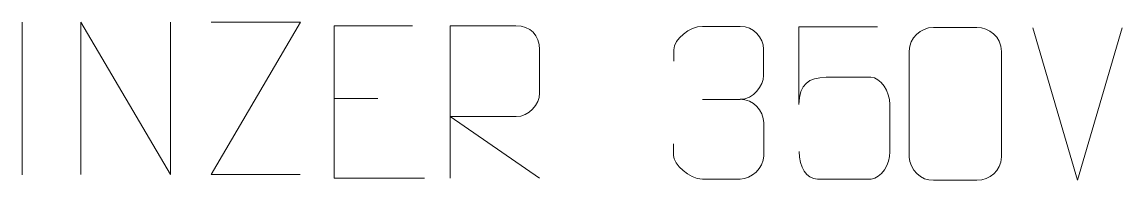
# Model space of a CAD drawing. Header units: millimetres. Extents: x -535 to 535, y -1200 to 250.
# Drawn here: x -81.5 to 98.8, y -1095.6 to -1069.6 of the extents above; entities that cross this region are included whole.
import ezdxf

# ---------------------------------------------------------------- set-up
doc = ezdxf.new("R2010")
doc.units = ezdxf.units.MM
doc.header["$MEASUREMENT"] = 0
doc.layers.add('layer 1', color=7, linetype='Continuous')

msp = doc.modelspace()

# ---------------------------------------------------------------- linework, layer by layer
at = {"layer": 'layer 1', "color": 242, "lineweight": 9}
msp.add_open_spline([(534.9997, 250.0008), (534.9997, 250.0008), (534.9997, -1199.999), (534.9997, -1199.999), (534.9997, -1199.999), (534.9997, -1199.999), (-534.9997, -1199.999), (-534.9997, -1199.999), (-534.9997, -1199.999), (-534.9997, -1199.999), (-534.9997, 250.0008), (-534.9997, 250.0008), (-534.9997, 250.0008), (-534.9997, 250.0008), (534.9997, 250.0008), (534.9997, 250.0008)], degree=3, knots=[0, 0, 0, 0, 0.2, 0.2, 0.2, 0.2, 0.4, 0.4, 0.4, 0.4, 0.6, 0.6, 0.6, 0.6, 1, 1, 1, 1], dxfattribs=at)
at = {"layer": 'layer 1', "color": 250, "lineweight": 9}
for points in [[(-81.5304, -1069.635), (-81.5304, -1069.635), (-81.5304, -1094.6091), (-81.5304, -1094.6091)], [(91.5153, -1095.5092), (91.5153, -1095.5092), (84.1935, -1070.5556), (84.1935, -1070.5556)], [(98.8372, -1070.5556), (98.8372, -1070.5556), (91.5154, -1095.5092), (91.5154, -1095.5092)], [(-30.371, -1082.1221), (-30.371, -1082.1221), (-23.2029, -1082.1221), (-23.2029, -1082.1221)], [(30.043, -1082.2844), (30.043, -1082.2844), (36.2394, -1082.2844), (36.2394, -1082.2844)]]:
    msp.add_open_spline(points, degree=3, dxfattribs=at)
for points, knots in [([(-71.8578, -1094.5988), (-71.8578, -1094.5988), (-71.8578, -1069.6453), (-71.8578, -1069.6453), (-71.8578, -1069.6453), (-71.8578, -1069.6453), (-57.203, -1094.5988), (-57.203, -1094.5988), (-57.203, -1094.5988), (-57.203, -1094.5988), (-57.203, -1069.6453), (-57.203, -1069.6453)], [0, 0, 0, 0, 0.25, 0.25, 0.25, 0.25, 0.5, 0.5, 0.5, 0.5, 1, 1, 1, 1]), ([(-35.9056, -1094.6008), (-35.9056, -1094.6008), (-50.5246, -1094.6008), (-50.5246, -1094.6008), (-50.5246, -1094.6008), (-50.5246, -1094.6008), (-35.8813, -1069.6434), (-35.8813, -1069.6434), (-35.8813, -1069.6434), (-35.8813, -1069.6434), (-50.5246, -1069.6434), (-50.5246, -1069.6434)], [0, 0, 0, 0, 0.25, 0.25, 0.25, 0.25, 0.5, 0.5, 0.5, 0.5, 1, 1, 1, 1]), ([(-17.4971, -1070.2424), (-17.4971, -1070.2424), (-30.371, -1070.2424), (-30.371, -1070.2424), (-30.371, -1070.2424), (-30.371, -1070.2424), (-30.371, -1095.196), (-30.371, -1095.196), (-30.371, -1095.196), (-30.371, -1095.196), (-15.5052, -1095.196), (-15.5052, -1095.196)], [0, 0, 0, 0, 0.25, 0.25, 0.25, 0.25, 0.5, 0.5, 0.5, 0.5, 1, 1, 1, 1]), ([(-11.3179, -1095.1933), (-11.3179, -1095.1933), (-11.3179, -1070.2398), (-11.3179, -1070.2398), (-11.3179, -1070.2398), (-7.7231, -1070.2398), (-4.1276, -1070.2398), (-0.5324, -1070.2398), (-0.5324, -1070.2398), (1.7929, -1070.2775), (3.3502, -1071.7675), (3.3461, -1074.1339), (3.3461, -1074.1339), (3.3457, -1076.1694), (3.3457, -1079.2288), (3.3461, -1081.2648), (3.3461, -1081.2648), (3.3396, -1083.1403), (1.5273, -1085.0821), (-0.4822, -1085.1012), (-0.4822, -1085.1012), (-0.4822, -1085.1012), (-11.3179, -1085.1012), (-11.3179, -1085.1012), (-11.3179, -1085.1012), (-11.3179, -1085.1012), (3.3368, -1095.1933), (3.3368, -1095.1933)], [0, 0, 0, 0, 0.125, 0.125, 0.125, 0.125, 0.25, 0.25, 0.25, 0.25, 0.375, 0.375, 0.375, 0.375, 0.5, 0.5, 0.5, 0.5, 0.625, 0.625, 0.625, 0.625, 0.75, 0.75, 0.75, 0.75, 1, 1, 1, 1]), ([(25.3333, -1076.0392), (25.3333, -1076.0392), (25.3333, -1074.182), (25.3333, -1074.182), (25.3333, -1074.182), (25.319, -1072.4401), (27.9835, -1070.322), (30.0426, -1070.3447), (30.0426, -1070.3447), (32.1067, -1070.3447), (34.1707, -1070.3447), (36.2344, -1070.3447), (36.2344, -1070.3447), (38.4289, -1070.3359), (40.0272, -1072.1827), (40.0716, -1074.0948), (40.0716, -1074.0948), (40.0712, -1075.5299), (40.0712, -1076.965), (40.0716, -1078.4005), (40.0716, -1078.4005), (40.023, -1080.054), (38.4204, -1082.284), (36.2221, -1082.274), (36.2221, -1082.274), (38.4258, -1082.2852), (40.0338, -1084.0884), (40.0878, -1086.1479), (40.0878, -1086.1479), (40.0874, -1087.9326), (40.0874, -1089.7173), (40.0878, -1091.5024), (40.0878, -1091.5024), (40.0979, -1093.5638), (38.043, -1095.3269), (36.2221, -1095.3188), (36.2221, -1095.3188), (34.1568, -1095.3185), (32.0916, -1095.3185), (30.026, -1095.3188), (30.026, -1095.3188), (27.8574, -1095.3073), (25.3264, -1092.9071), (25.3078, -1091.4453), (25.3078, -1091.4453), (25.3078, -1091.4453), (25.3078, -1089.5367), (25.3078, -1089.5367)], [0, 0, 0, 0, 0.07692308, 0.07692308, 0.07692308, 0.07692308, 0.15384615, 0.15384615, 0.15384615, 0.15384615, 0.23076923, 0.23076923, 0.23076923, 0.23076923, 0.30769231, 0.30769231, 0.30769231, 0.30769231, 0.38461538, 0.38461538, 0.38461538, 0.38461538, 0.46153846, 0.46153846, 0.46153846, 0.46153846, 0.53846154, 0.53846154, 0.53846154, 0.53846154, 0.61538462, 0.61538462, 0.61538462, 0.61538462, 0.69230769, 0.69230769, 0.69230769, 0.69230769, 0.76923077, 0.76923077, 0.76923077, 0.76923077, 0.84615385, 0.84615385, 0.84615385, 0.84615385, 1, 1, 1, 1]), ([(58.7199, -1070.4128), (58.7199, -1070.4128), (45.8682, -1070.4128), (45.8682, -1070.4128), (45.8682, -1070.4128), (45.8685, -1074.6434), (45.8685, -1078.8743), (45.8682, -1083.1055), (45.8682, -1083.1055), (45.8679, -1079.7954), (47.4989, -1078.7236), (50.3109, -1078.6631), (50.3109, -1078.6631), (52.7505, -1078.6628), (55.19, -1078.6628), (57.6292, -1078.6631), (57.6292, -1078.6631), (59.279, -1078.6563), (60.7539, -1081.0368), (60.7824, -1083.1055), (60.7824, -1083.1055), (60.7821, -1085.6928), (60.7821, -1088.2804), (60.7824, -1090.8681), (60.7824, -1090.8681), (60.8286, -1092.8275), (59.3292, -1095.2638), (57.7033, -1095.3223), (57.7033, -1095.3223), (55.7468, -1095.322), (50.8518, -1095.322), (48.8948, -1095.3223), (48.8948, -1095.3223), (47.0493, -1095.3311), (45.9422, -1093.3663), (45.9214, -1090.8152)], [0, 0, 0, 0, 0.1, 0.1, 0.1, 0.1, 0.2, 0.2, 0.2, 0.2, 0.3, 0.3, 0.3, 0.3, 0.4, 0.4, 0.4, 0.4, 0.5, 0.5, 0.5, 0.5, 0.6, 0.6, 0.6, 0.6, 0.7, 0.7, 0.7, 0.7, 0.8, 0.8, 0.8, 0.8, 1, 1, 1, 1]), ([(67.9346, -1070.5331), (70.3007, -1070.5331), (72.6672, -1070.5331), (75.0337, -1070.5331), (75.0337, -1070.5331), (77.0142, -1070.4975), (79.0402, -1071.9918), (79.0673, -1074.4339), (79.0673, -1074.4339), (79.0669, -1080.1913), (79.0669, -1085.9491), (79.0673, -1091.7073), (79.0673, -1091.7073), (78.9252, -1094.0349), (77.2188, -1095.5172), (75.0337, -1095.528), (75.0337, -1095.528), (72.6613, -1095.5276), (70.2889, -1095.5276), (67.9169, -1095.528), (67.9169, -1095.528), (65.9584, -1095.6336), (63.952, -1093.7457), (63.9634, -1091.7247), (63.9634, -1091.7247), (63.9638, -1085.9441), (63.9638, -1080.1638), (63.9634, -1074.384), (63.9634, -1074.384), (63.9677, -1072.242), (65.7448, -1070.5195), (67.9346, -1070.5331)], [0, 0, 0, 0, 0.11111111, 0.11111111, 0.11111111, 0.11111111, 0.22222222, 0.22222222, 0.22222222, 0.22222222, 0.33333333, 0.33333333, 0.33333333, 0.33333333, 0.44444444, 0.44444444, 0.44444444, 0.44444444, 0.55555556, 0.55555556, 0.55555556, 0.55555556, 0.66666667, 0.66666667, 0.66666667, 0.66666667, 0.77777778, 0.77777778, 0.77777778, 0.77777778, 1, 1, 1, 1])]:
    msp.add_open_spline(points, degree=3, knots=knots, dxfattribs=at)

doc.saveas('drawing.dxf')
